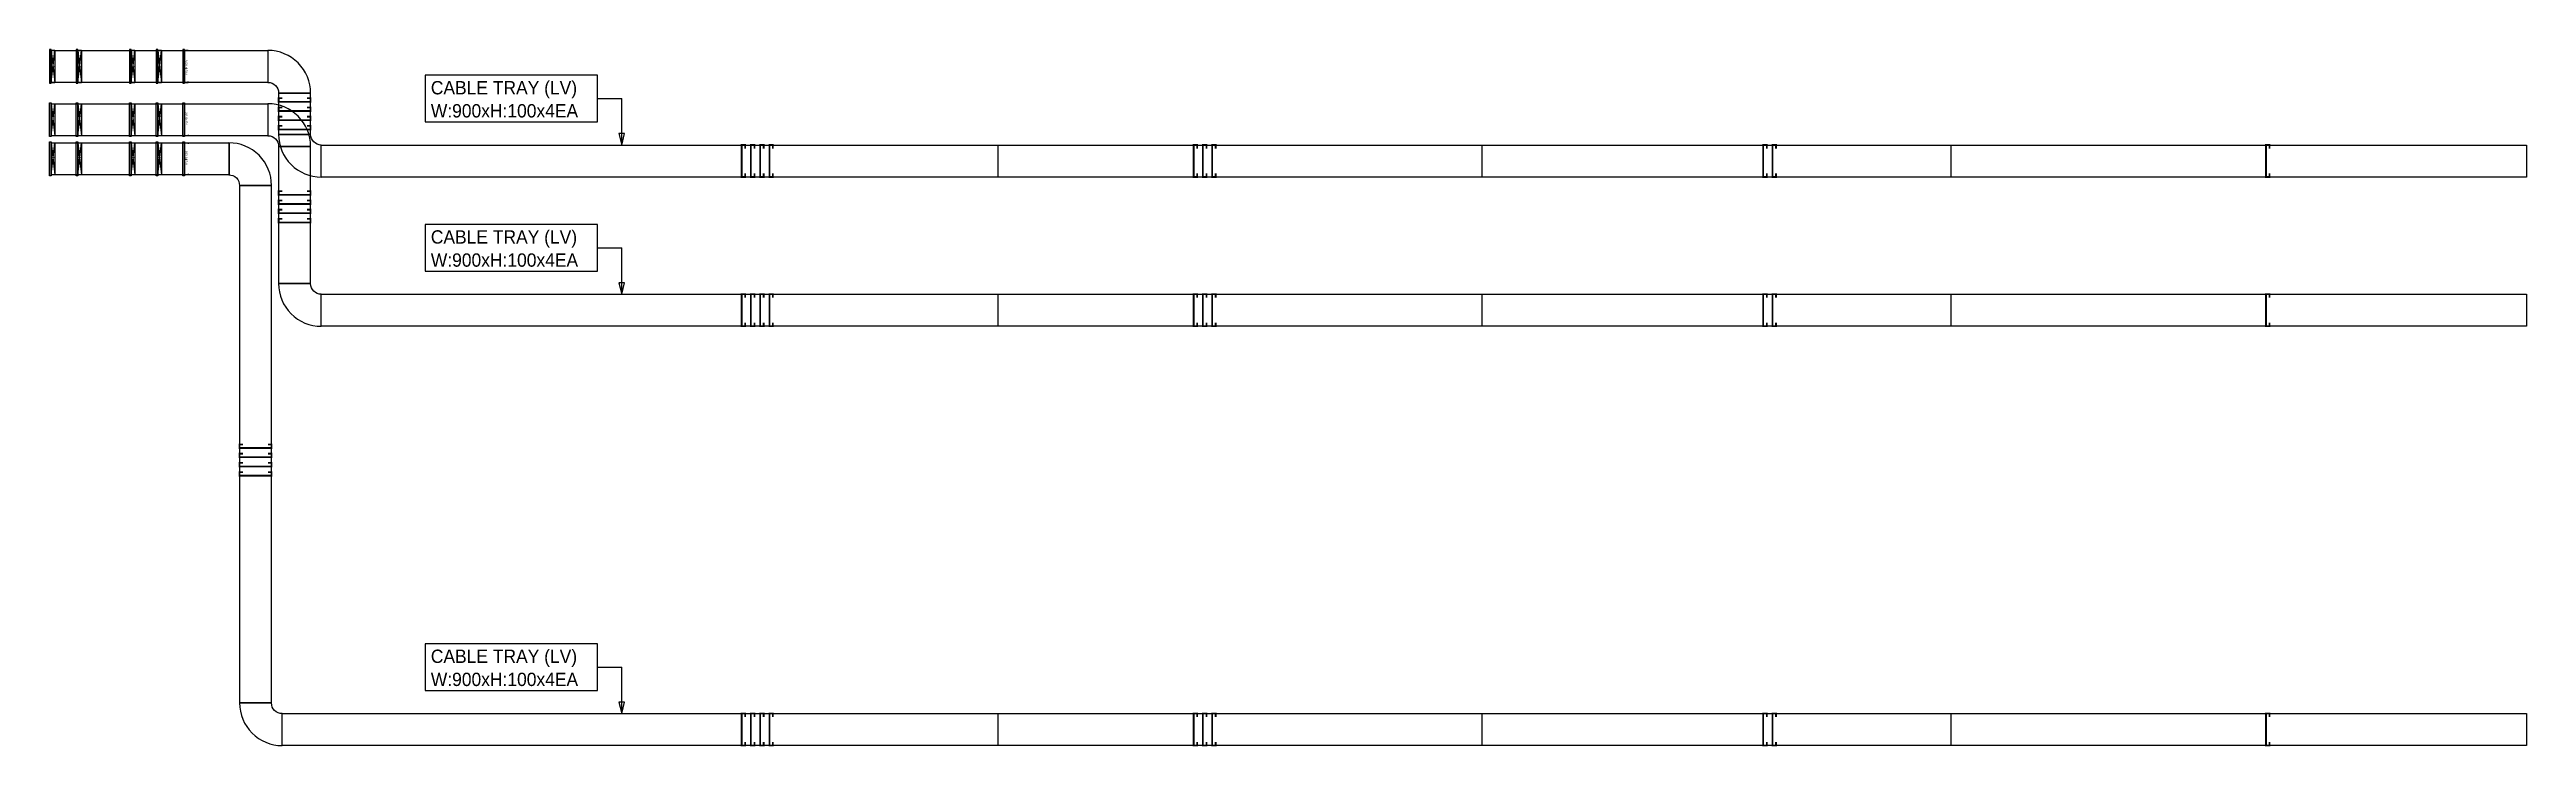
# Model space of a CAD drawing. Header units: millimetres. Extents: x -19577 to 374132, y 182625 to 847314.
# Drawn here: x 93904 to 163604, y 292080 to 311692 of the extents above; entities that cross this region are included whole.
import ezdxf
from ezdxf.enums import TextEntityAlignment as Align

# ---------------------------------------------------------------- set-up
doc = ezdxf.new("R2010")
doc.units = ezdxf.units.MM
doc.header["$LTSCALE"] = 150
for name, color, linetype in [('-----26 Electrical Cable Tray_HV_N', 30, 'Continuous'), ('-----26 Electrical Cable Tray_LV_STSPDU_A', 181, 'Continuous'), ('-----26 Electrical Cable Tray_LV_STSPDU_B', 41, 'Continuous')]:
    doc.layers.add(name, color=color, linetype=linetype)
doc.styles.add('ELEC', font='Dotum.ttf')

msp = doc.modelspace()

# ---------------------------------------------------------------- linework, layer by layer
at = {"layer": '-----26 Electrical Cable Tray_HV_N', "color": 1}
for p, q in [((109319, 310310), (110004, 310310)), ((109319, 306110), (110004, 306110)), ((109319, 294310), (110004, 294310))]:
    msp.add_line(p, q, dxfattribs=at)
for points in [[(104473, 310968), (104473, 309653), (109319, 309653), (109319, 310968)], [(104473, 306768), (104473, 305453), (109319, 305453), (109319, 306768)], [(104473, 294968), (104473, 293653), (109319, 293653), (109319, 294968)]]:
    msp.add_lwpolyline(points, close=True, dxfattribs=at)
for points in [[(110004, 309005), (110084, 309325), (109924, 309325), (110004, 309005), (110004, 310310)], [(110004, 304805), (110084, 305125), (109924, 305125), (110004, 304805), (110004, 306110)], [(110004, 293005), (110084, 293325), (109924, 293325), (110004, 293005), (110004, 294310)]]:
    msp.add_lwpolyline(points, dxfattribs=at)
at = {"layer": '-----26 Electrical Cable Tray_LV_STSPDU_A', "elevation": 0}
for points in [[(100050, 311667), (100050, 310767), (93954, 310767), (93954, 311667)], [(93954, 310767), (93954, 311667), (94054, 311667), (94054, 310767)], [(100050, 311667), (100050, 310767), (94704, 310767), (94704, 311667)], [(94704, 310767), (94704, 311667), (94804, 311667), (94804, 310767)], [(100050, 311667), (100050, 310767), (96204, 310767), (96204, 311667)], [(96204, 310767), (96204, 311667), (96304, 311667), (96304, 310767)], [(100050, 311667), (100050, 310767), (96954, 310767), (96954, 311667)], [(96954, 310767), (96954, 311667), (97054, 311667), (97054, 310767)], [(93954, 309267), (93954, 310167), (94054, 310167), (94054, 309267)], [(100050, 310167), (100050, 309267), (93954, 309267), (93954, 310167)], [(94704, 309267), (94704, 310167), (94804, 310167), (94804, 309267)], [(100050, 310167), (100050, 309267), (94704, 309267), (94704, 310167)], [(96204, 309267), (96204, 310167), (96304, 310167), (96304, 309267)], [(100050, 310167), (100050, 309267), (96204, 309267), (96204, 310167)], [(96954, 309267), (96954, 310167), (97054, 310167), (97054, 309267)], [(100050, 310167), (100050, 309267), (96954, 309267), (96954, 310167)], [(100350, 309305), (101250, 309305), (101250, 310467), (100350, 310467)], [(100350, 309305), (101250, 309305), (101250, 310467), (100350, 310467)], [(100350, 309305), (101250, 309305), (101250, 310467), (100350, 310467)], [(100350, 309305), (101250, 309305), (101250, 310467), (100350, 310467)], [(100350, 309305), (101250, 309305), (101250, 310467), (100350, 310467)], [(100350, 309305), (101250, 309305), (101250, 310467), (100350, 310467)], [(100350, 309305), (101250, 309305), (101250, 310467), (100350, 310467)], [(100350, 309305), (101250, 309305), (101250, 310467), (100350, 310467)]]:
    msp.add_lwpolyline(points, close=True, dxfattribs=at)
for points in [[(93954, 310767), (94054, 311667)], [(93954, 311667), (94054, 310767)], [(94704, 310767), (94804, 311667)], [(94704, 311667), (94804, 310767)], [(96204, 310767), (96304, 311667)], [(96204, 311667), (96304, 310767)], [(96954, 310767), (97054, 311667)], [(96954, 311667), (97054, 310767)], [(93954, 309267), (94054, 310167)], [(93954, 310167), (94054, 309267)], [(94704, 309267), (94804, 310167)], [(94704, 310167), (94804, 309267)], [(96204, 309267), (96304, 310167)], [(96204, 310167), (96304, 309267)], [(96954, 309267), (97054, 310167)], [(96954, 310167), (97054, 309267)]]:
    msp.add_lwpolyline(points, dxfattribs=at)
for points in [[(100050, 310767), (100050, 310767, -0.414214), (100350, 310467), (100350, 310467), (101250, 310467, 0.414214), (100050, 311667)], [(100050, 310767), (100050, 310767, -0.414214), (100350, 310467), (100350, 310467), (101250, 310467, 0.414214), (100050, 311667)], [(100050, 310767), (100050, 310767, -0.414214), (100350, 310467), (100350, 310467), (101250, 310467, 0.414214), (100050, 311667)], [(100050, 310767), (100050, 310767, -0.414214), (100350, 310467), (100350, 310467), (101250, 310467, 0.414214), (100050, 311667)], [(100050, 310767), (100050, 310767, -0.414214), (100350, 310467), (100350, 310467), (101250, 310467, 0.414214), (100050, 311667)], [(100050, 310767), (100050, 310767, -0.414214), (100350, 310467), (100350, 310467), (101250, 310467, 0.414214), (100050, 311667)], [(100050, 310767), (100050, 310767, -0.414214), (100350, 310467), (100350, 310467), (101250, 310467, 0.414214), (100050, 311667)], [(100050, 310767), (100050, 310767, -0.414214), (100350, 310467), (100350, 310467), (101250, 310467, 0.414214), (100050, 311667)], [(100050, 309267), (100050, 309267, -0.414214), (100350, 308967), (100350, 308967), (101250, 308967, 0.414214), (100050, 310167)], [(100050, 309267), (100050, 309267, -0.414214), (100350, 308967), (100350, 308967), (101250, 308967, 0.414214), (100050, 310167)], [(100050, 309267), (100050, 309267, -0.414214), (100350, 308967), (100350, 308967), (101250, 308967, 0.414214), (100050, 310167)], [(100050, 309267), (100050, 309267, -0.414214), (100350, 308967), (100350, 308967), (101250, 308967, 0.414214), (100050, 310167)], [(100050, 309267), (100050, 309267, -0.414214), (100350, 308967), (100350, 308967), (101250, 308967, 0.414214), (100050, 310167)], [(100050, 309267), (100050, 309267, -0.414214), (100350, 308967), (100350, 308967), (101250, 308967, 0.414214), (100050, 310167)], [(100050, 309267), (100050, 309267, -0.414214), (100350, 308967), (100350, 308967), (101250, 308967, 0.414214), (100050, 310167)], [(100050, 309267), (100050, 309267, -0.414214), (100350, 308967), (100350, 308967), (101250, 308967, 0.414214), (100050, 310167)]]:
    msp.add_lwpolyline(points, format="xyb", close=True, dxfattribs=at)
at = {"layer": '-----26 Electrical Cable Tray_LV_STSPDU_A', "ltscale": 7.5, "const_width": 50}
for points in [[(100450, 310323), (100350, 310323), (100350, 310223), (101250, 310223), (101250, 310323), (101150, 310323)], [(100450, 310323), (100350, 310323), (100350, 310223), (101250, 310223), (101250, 310323), (101150, 310323)], [(114000, 308905), (114000, 309005), (113900, 309005), (113900, 308105), (114000, 308105), (114000, 308205)], [(126458, 308905), (126458, 309005), (126358, 309005), (126358, 308105), (126458, 308105), (126458, 308205)], [(142225, 308905), (142225, 309005), (142125, 309005), (142125, 308105), (142225, 308105), (142225, 308205)], [(100450, 307704), (100350, 307704), (100350, 307604), (101250, 307604), (101250, 307704), (101150, 307704)], [(100450, 307704), (100350, 307704), (100350, 307604), (101250, 307604), (101250, 307704), (101150, 307704)], [(114000, 304705), (114000, 304805), (113900, 304805), (113900, 303905), (114000, 303905), (114000, 304005)], [(126458, 304705), (126458, 304805), (126358, 304805), (126358, 303905), (126458, 303905), (126458, 304005)], [(142225, 304705), (142225, 304805), (142125, 304805), (142125, 303905), (142225, 303905), (142225, 304005)]]:
    msp.add_lwpolyline(points, dxfattribs=at)
at = {"layer": '-----26 Electrical Cable Tray_LV_STSPDU_A', "ltscale": 7.5, "const_width": 50, "elevation": 0}
for points in [[(100450, 310063), (100350, 310063), (100350, 309963), (101250, 309963), (101250, 310063), (101150, 310063)], [(100450, 310063), (100350, 310063), (100350, 309963), (101250, 309963), (101250, 310063), (101150, 310063)], [(100450, 309804), (100350, 309804), (100350, 309704), (101250, 309704), (101250, 309804), (101150, 309804)], [(100450, 309804), (100350, 309804), (100350, 309704), (101250, 309704), (101250, 309804), (101150, 309804)], [(100450, 309544), (100350, 309544), (100350, 309444), (101250, 309444), (101250, 309544), (101150, 309544)], [(100450, 309544), (100350, 309544), (100350, 309444), (101250, 309444), (101250, 309544), (101150, 309544)], [(113480, 308905), (113480, 309005), (113380, 309005), (113380, 308105), (113480, 308105), (113480, 308205)], [(113740, 308905), (113740, 309005), (113640, 309005), (113640, 308105), (113740, 308105), (113740, 308205)], [(114260, 308905), (114260, 309005), (114160, 309005), (114160, 308105), (114260, 308105), (114260, 308205)], [(126198, 308905), (126198, 309005), (126098, 309005), (126098, 308105), (126198, 308105), (126198, 308205)], [(126718, 308905), (126718, 309005), (126618, 309005), (126618, 308105), (126718, 308105), (126718, 308205)], [(142485, 308905), (142485, 309005), (142385, 309005), (142385, 308105), (142485, 308105), (142485, 308205)], [(156373, 308905), (156373, 309005), (156273, 309005), (156273, 308105), (156373, 308105), (156373, 308205)], [(100450, 307444), (100350, 307444), (100350, 307344), (101250, 307344), (101250, 307444), (101150, 307444)], [(100450, 307444), (100350, 307444), (100350, 307344), (101250, 307344), (101250, 307444), (101150, 307444)], [(100450, 307185), (100350, 307185), (100350, 307085), (101250, 307085), (101250, 307185), (101150, 307185)], [(100450, 307185), (100350, 307185), (100350, 307085), (101250, 307085), (101250, 307185), (101150, 307185)], [(100450, 306925), (100350, 306925), (100350, 306825), (101250, 306825), (101250, 306925), (101150, 306925)], [(100450, 306925), (100350, 306925), (100350, 306825), (101250, 306825), (101250, 306925), (101150, 306925)], [(113480, 304705), (113480, 304805), (113380, 304805), (113380, 303905), (113480, 303905), (113480, 304005)], [(113740, 304705), (113740, 304805), (113640, 304805), (113640, 303905), (113740, 303905), (113740, 304005)], [(114260, 304705), (114260, 304805), (114160, 304805), (114160, 303905), (114260, 303905), (114260, 304005)], [(126198, 304705), (126198, 304805), (126098, 304805), (126098, 303905), (126198, 303905), (126198, 304005)], [(126718, 304705), (126718, 304805), (126618, 304805), (126618, 303905), (126718, 303905), (126718, 304005)], [(142485, 304705), (142485, 304805), (142385, 304805), (142385, 303905), (142485, 303905), (142485, 304005)], [(156373, 304705), (156373, 304805), (156273, 304805), (156273, 303905), (156373, 303905), (156373, 304005)]]:
    msp.add_lwpolyline(points, dxfattribs=at)
at = {"layer": '-----26 Electrical Cable Tray_LV_STSPDU_A'}
for points in [[(101550, 309005), (101550, 309005, -0.414214), (101250, 309305), (101250, 309305), (100350, 309305, 0.414214), (101550, 308105)], [(101550, 309005), (101550, 309005, -0.414214), (101250, 309305), (101250, 309305), (100350, 309305, 0.414214), (101550, 308105)], [(101550, 309005), (101550, 309005, -0.414214), (101250, 309305), (101250, 309305), (100350, 309305, 0.414214), (101550, 308105)], [(101550, 309005), (101550, 309005, -0.414214), (101250, 309305), (101250, 309305), (100350, 309305, 0.414214), (101550, 308105)], [(101550, 309005), (101550, 309005, -0.414214), (101250, 309305), (101250, 309305), (100350, 309305, 0.414214), (101550, 308105)], [(101550, 309005), (101550, 309005, -0.414214), (101250, 309305), (101250, 309305), (100350, 309305, 0.414214), (101550, 308105)], [(101550, 309005), (101550, 309005, -0.414214), (101250, 309305), (101250, 309305), (100350, 309305, 0.414214), (101550, 308105)], [(101550, 309005), (101550, 309005, -0.414214), (101250, 309305), (101250, 309305), (100350, 309305, 0.414214), (101550, 308105)], [(101550, 304805), (101550, 304805, -0.414214), (101250, 305105), (101250, 305105), (100350, 305105, 0.414214), (101550, 303905)], [(101550, 304805), (101550, 304805, -0.414214), (101250, 305105), (101250, 305105), (100350, 305105, 0.414214), (101550, 303905)], [(101550, 304805), (101550, 304805, -0.414214), (101250, 305105), (101250, 305105), (100350, 305105, 0.414214), (101550, 303905)], [(101550, 304805), (101550, 304805, -0.414214), (101250, 305105), (101250, 305105), (100350, 305105, 0.414214), (101550, 303905)], [(101550, 304805), (101550, 304805, -0.414214), (101250, 305105), (101250, 305105), (100350, 305105, 0.414214), (101550, 303905)], [(101550, 304805), (101550, 304805, -0.414214), (101250, 305105), (101250, 305105), (100350, 305105, 0.414214), (101550, 303905)], [(101550, 304805), (101550, 304805, -0.414214), (101250, 305105), (101250, 305105), (100350, 305105, 0.414214), (101550, 303905)], [(101550, 304805), (101550, 304805, -0.414214), (101250, 305105), (101250, 305105), (100350, 305105, 0.414214), (101550, 303905)]]:
    msp.add_lwpolyline(points, format="xyb", close=True, dxfattribs=at)
for points in [[(100350, 305105), (101250, 305105), (101250, 308967), (100350, 308967)], [(100350, 305105), (101250, 305105), (101250, 308967), (100350, 308967)], [(100350, 305105), (101250, 305105), (101250, 308967), (100350, 308967)], [(100350, 305105), (101250, 305105), (101250, 308967), (100350, 308967)], [(100350, 305105), (101250, 305105), (101250, 308967), (100350, 308967)], [(100350, 305105), (101250, 305105), (101250, 308967), (100350, 308967)], [(100350, 305105), (101250, 305105), (101250, 308967), (100350, 308967)], [(100350, 305105), (101250, 305105), (101250, 308967), (100350, 308967)], [(120589, 309005), (120589, 308105), (101550, 308105), (101550, 309005)], [(134204, 309005), (134204, 308105), (101550, 308105), (101550, 309005)], [(147404, 309005), (147404, 308105), (101550, 308105), (101550, 309005)], [(163604, 309005), (163604, 308105), (101550, 308105), (101550, 309005)], [(120589, 304805), (120589, 303905), (101550, 303905), (101550, 304805)], [(134204, 304805), (134204, 303905), (101550, 303905), (101550, 304805)], [(147404, 304805), (147404, 303905), (101550, 303905), (101550, 304805)], [(163604, 304805), (163604, 303905), (101550, 303905), (101550, 304805)]]:
    msp.add_lwpolyline(points, close=True, dxfattribs=at)
at = {"layer": '-----26 Electrical Cable Tray_LV_STSPDU_B', "elevation": 0}
for points in [[(98954, 309067), (98954, 308167), (93954, 308167), (93954, 309067)], [(93954, 308167), (93954, 309067), (94054, 309067), (94054, 308167)], [(98954, 309067), (98954, 308167), (94704, 308167), (94704, 309067)], [(94704, 308167), (94704, 309067), (94804, 309067), (94804, 308167)], [(98954, 309067), (98954, 308167), (96204, 308167), (96204, 309067)], [(96204, 308167), (96204, 309067), (96304, 309067), (96304, 308167)], [(96954, 308167), (96954, 309067), (97054, 309067), (97054, 308167)], [(98954, 309067), (98954, 308167), (96954, 308167), (96954, 309067)]]:
    msp.add_lwpolyline(points, close=True, dxfattribs=at)
for points in [[(93954, 308167), (94054, 309067)], [(93954, 309067), (94054, 308167)], [(94704, 308167), (94804, 309067)], [(94704, 309067), (94804, 308167)], [(96204, 308167), (96304, 309067)], [(96204, 309067), (96304, 308167)], [(96954, 308167), (97054, 309067)], [(96954, 309067), (97054, 308167)]]:
    msp.add_lwpolyline(points, dxfattribs=at)
at = {"layer": '-----26 Electrical Cable Tray_LV_STSPDU_B'}
for points in [[(98950, 308167), (98950, 308167, -0.414214), (99250, 307867), (99250, 307867), (100150, 307867, 0.414214), (98950, 309067)], [(98950, 308167), (98950, 308167, -0.414214), (99250, 307867), (99250, 307867), (100150, 307867, 0.414214), (98950, 309067)], [(98950, 308167), (98950, 308167, -0.414214), (99250, 307867), (99250, 307867), (100150, 307867, 0.414214), (98950, 309067)], [(98950, 308167), (98950, 308167, -0.414214), (99250, 307867), (99250, 307867), (100150, 307867, 0.414214), (98950, 309067)], [(98950, 308167), (98950, 308167, -0.414214), (99250, 307867), (99250, 307867), (100150, 307867, 0.414214), (98950, 309067)], [(98950, 308167), (98950, 308167, -0.414214), (99250, 307867), (99250, 307867), (100150, 307867, 0.414214), (98950, 309067)], [(98950, 308167), (98950, 308167, -0.414214), (99250, 307867), (99250, 307867), (100150, 307867, 0.414214), (98950, 309067)], [(98950, 308167), (98950, 308167, -0.414214), (99250, 307867), (99250, 307867), (100150, 307867, 0.414214), (98950, 309067)], [(100450, 293005), (100450, 293005, -0.414214), (100150, 293305), (100150, 293305), (99250, 293305, 0.414214), (100450, 292105)], [(100450, 293005), (100450, 293005, -0.414214), (100150, 293305), (100150, 293305), (99250, 293305, 0.414214), (100450, 292105)], [(100450, 293005), (100450, 293005, -0.414214), (100150, 293305), (100150, 293305), (99250, 293305, 0.414214), (100450, 292105)], [(100450, 293005), (100450, 293005, -0.414214), (100150, 293305), (100150, 293305), (99250, 293305, 0.414214), (100450, 292105)], [(100450, 293005), (100450, 293005, -0.414214), (100150, 293305), (100150, 293305), (99250, 293305, 0.414214), (100450, 292105)], [(100450, 293005), (100450, 293005, -0.414214), (100150, 293305), (100150, 293305), (99250, 293305, 0.414214), (100450, 292105)], [(100450, 293005), (100450, 293005, -0.414214), (100150, 293305), (100150, 293305), (99250, 293305, 0.414214), (100450, 292105)], [(100450, 293005), (100450, 293005, -0.414214), (100150, 293305), (100150, 293305), (99250, 293305, 0.414214), (100450, 292105)]]:
    msp.add_lwpolyline(points, format="xyb", close=True, dxfattribs=at)
for points in [[(99250, 293305), (100150, 293305), (100150, 307867), (99250, 307867)], [(99250, 293305), (100150, 293305), (100150, 307867), (99250, 307867)], [(99250, 293305), (100150, 293305), (100150, 307867), (99250, 307867)], [(99250, 293305), (100150, 293305), (100150, 307867), (99250, 307867)], [(99250, 293305), (100150, 293305), (100150, 307867), (99250, 307867)], [(99250, 293305), (100150, 293305), (100150, 307867), (99250, 307867)], [(99250, 293305), (100150, 293305), (100150, 307867), (99250, 307867)], [(99250, 293305), (100150, 293305), (100150, 307867), (99250, 307867)], [(120589, 293005), (120589, 292105), (100450, 292105), (100450, 293005)], [(134204, 293005), (134204, 292105), (100450, 292105), (100450, 293005)], [(147404, 293005), (147404, 292105), (100450, 292105), (100450, 293005)], [(163604, 293005), (163604, 292105), (100450, 292105), (100450, 293005)]]:
    msp.add_lwpolyline(points, close=True, dxfattribs=at)
at = {"layer": '-----26 Electrical Cable Tray_LV_STSPDU_B', "ltscale": 7.5, "const_width": 50}
for points in [[(99350, 300579), (99250, 300579), (99250, 300479), (100150, 300479), (100150, 300579), (100050, 300579)], [(99350, 300579), (99250, 300579), (99250, 300479), (100150, 300479), (100150, 300579), (100050, 300579)], [(114000, 292905), (114000, 293005), (113900, 293005), (113900, 292105), (114000, 292105), (114000, 292205)], [(126458, 292905), (126458, 293005), (126358, 293005), (126358, 292105), (126458, 292105), (126458, 292205)], [(142225, 292905), (142225, 293005), (142125, 293005), (142125, 292105), (142225, 292105), (142225, 292205)]]:
    msp.add_lwpolyline(points, dxfattribs=at)
at = {"layer": '-----26 Electrical Cable Tray_LV_STSPDU_B', "ltscale": 7.5, "const_width": 50, "elevation": 0}
for points in [[(99350, 300319), (99250, 300319), (99250, 300219), (100150, 300219), (100150, 300319), (100050, 300319)], [(99350, 300319), (99250, 300319), (99250, 300219), (100150, 300219), (100150, 300319), (100050, 300319)], [(99350, 300059), (99250, 300059), (99250, 299959), (100150, 299959), (100150, 300059), (100050, 300059)], [(99350, 300059), (99250, 300059), (99250, 299959), (100150, 299959), (100150, 300059), (100050, 300059)], [(99350, 299799), (99250, 299799), (99250, 299699), (100150, 299699), (100150, 299799), (100050, 299799)], [(99350, 299799), (99250, 299799), (99250, 299699), (100150, 299699), (100150, 299799), (100050, 299799)], [(113480, 292905), (113480, 293005), (113380, 293005), (113380, 292105), (113480, 292105), (113480, 292205)], [(113740, 292905), (113740, 293005), (113640, 293005), (113640, 292105), (113740, 292105), (113740, 292205)], [(114260, 292905), (114260, 293005), (114160, 293005), (114160, 292105), (114260, 292105), (114260, 292205)], [(126198, 292905), (126198, 293005), (126098, 293005), (126098, 292105), (126198, 292105), (126198, 292205)], [(126718, 292905), (126718, 293005), (126618, 293005), (126618, 292105), (126718, 292105), (126718, 292205)], [(142485, 292905), (142485, 293005), (142385, 293005), (142385, 292105), (142485, 292105), (142485, 292205)], [(156373, 292905), (156373, 293005), (156273, 293005), (156273, 292105), (156373, 292105), (156373, 292205)]]:
    msp.add_lwpolyline(points, dxfattribs=at)
at = {"color": 0, "elevation": 0}
for points in [[(93954, 311692), (93904, 311692), (93904, 310742), (93954, 310742), (93954, 311692)], [(94054, 311642), (94054, 311667), (93954, 311667), (93954, 310767), (94054, 310767), (94054, 310792)], [(94704, 311692), (94654, 311692), (94654, 310742), (94704, 310742), (94704, 311692)], [(94804, 311642), (94804, 311667), (94704, 311667), (94704, 310767), (94804, 310767), (94804, 310792)], [(96204, 311692), (96154, 311692), (96154, 310742), (96204, 310742), (96204, 311692)], [(96304, 311642), (96304, 311667), (96204, 311667), (96204, 310767), (96304, 310767), (96304, 310792)], [(96954, 311692), (96904, 311692), (96904, 310742), (96954, 310742), (96954, 311692)], [(97054, 311642), (97054, 311667), (96954, 311667), (96954, 310767), (97054, 310767), (97054, 310792)], [(97704, 311692), (97654, 311692), (97654, 310742), (97704, 310742), (97704, 311692)], [(97804, 311642), (97804, 311667), (97704, 311667), (97704, 310767), (97804, 310767), (97804, 310792)], [(93954, 309242), (93904, 309242), (93904, 310192), (93954, 310192), (93954, 309242)], [(94054, 309292), (94054, 309267), (93954, 309267), (93954, 310167), (94054, 310167), (94054, 310142)], [(94704, 309242), (94654, 309242), (94654, 310192), (94704, 310192), (94704, 309242)], [(94804, 309292), (94804, 309267), (94704, 309267), (94704, 310167), (94804, 310167), (94804, 310142)], [(96204, 309242), (96154, 309242), (96154, 310192), (96204, 310192), (96204, 309242)], [(96304, 309292), (96304, 309267), (96204, 309267), (96204, 310167), (96304, 310167), (96304, 310142)], [(96954, 309242), (96904, 309242), (96904, 310192), (96954, 310192), (96954, 309242)], [(97054, 309292), (97054, 309267), (96954, 309267), (96954, 310167), (97054, 310167), (97054, 310142)], [(97704, 309242), (97654, 309242), (97654, 310192), (97704, 310192), (97704, 309242)], [(97804, 309292), (97804, 309267), (97704, 309267), (97704, 310167), (97804, 310167), (97804, 310142)], [(93954, 308142), (93904, 308142), (93904, 309092), (93954, 309092), (93954, 308142)], [(94054, 308192), (94054, 308167), (93954, 308167), (93954, 309067), (94054, 309067), (94054, 309042)], [(94704, 308142), (94654, 308142), (94654, 309092), (94704, 309092), (94704, 308142)], [(94804, 308192), (94804, 308167), (94704, 308167), (94704, 309067), (94804, 309067), (94804, 309042)], [(96204, 308142), (96154, 308142), (96154, 309092), (96204, 309092), (96204, 308142)], [(96304, 308192), (96304, 308167), (96204, 308167), (96204, 309067), (96304, 309067), (96304, 309042)], [(96954, 308142), (96904, 308142), (96904, 309092), (96954, 309092), (96954, 308142)], [(97054, 308192), (97054, 308167), (96954, 308167), (96954, 309067), (97054, 309067), (97054, 309042)], [(97704, 308142), (97654, 308142), (97654, 309092), (97704, 309092), (97704, 308142)], [(97804, 308192), (97804, 308167), (97704, 308167), (97704, 309067), (97804, 309067), (97804, 309042)]]:
    msp.add_lwpolyline(points, dxfattribs=at)

# ---------------------------------------------------------------- texts
at = {"layer": '-----26 Electrical Cable Tray_LV_STSPDU_A', "style": 'ELEC'}
for s, p in [('CABLE TRAY (LV)', (104633, 310618)), ('W:900xH:100x4EA', (104633, 309968)), ('CABLE TRAY (LV)', (104633, 306418)), ('W:900xH:100x4EA', (104633, 305768))]:
    msp.add_text(s, height=375, dxfattribs=at).set_placement(p, align=Align.MIDDLE_LEFT)
at = {"layer": '-----26 Electrical Cable Tray_LV_STSPDU_B', "style": 'ELEC'}
for s, p in [('W:900xH:100x4EA', (104633, 293968)), ('CABLE TRAY (LV)', (104633, 294618))]:
    msp.add_text(s, height=375, dxfattribs=at).set_placement(p, align=Align.MIDDLE_LEFT)
at = {"color": 0, "style": 'ELEC', "width": 0.7}
for s, p in [('LV 트레이-IT', (94008, 311190)), ('LV 트레이-IT', (94758, 311190)), ('LV 트레이-IT', (96258, 311190)), ('LV 트레이-IT', (97008, 311190)), ('LV 트레이-IT(SP)', (97758, 311190)), ('LV 트레이-IT', (94008, 309741)), ('LV 트레이-IT', (94758, 309741)), ('LV 트레이-IT', (96258, 309741)), ('LV 트레이-IT', (97008, 309741)), ('LV 트레이-IT(SP)', (97758, 309741)), ('LV 트레이-IT(SP)', (97758, 308641)), ('LV 트레이-IT', (94008, 308641)), ('LV 트레이-IT', (94758, 308641)), ('LV 트레이-IT', (96258, 308641)), ('LV 트레이-IT', (97008, 308641))]:
    msp.add_text(s, height=50, rotation=90, dxfattribs=at).set_placement(p, align=Align.MIDDLE_CENTER)

doc.saveas('drawing.dxf')
